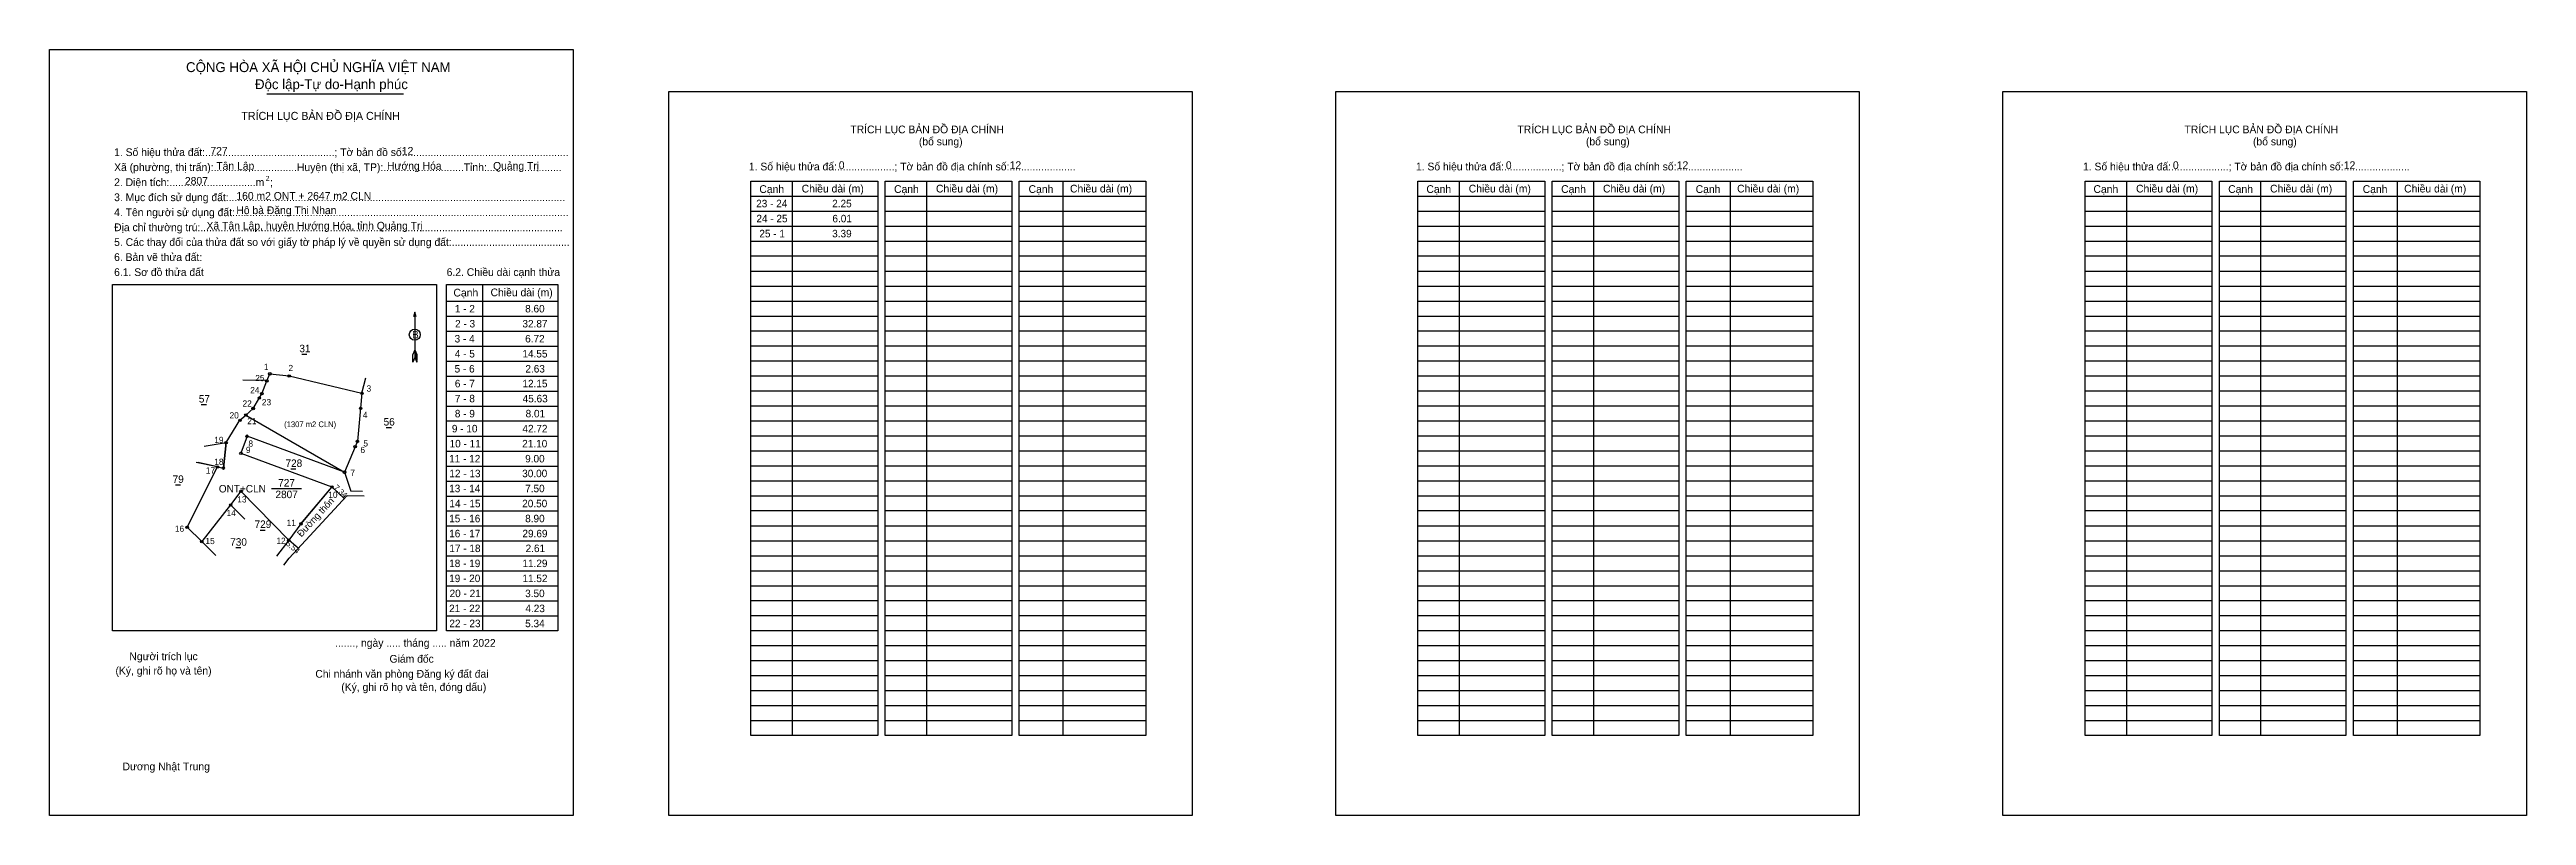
# Model space of a CAD drawing. Extents: x 547032 to 549145, y 1837343 to 1837679.
# Drawn here: x 548056 to 549145, y 1837343 to 1837679 of the extents above; entities that cross this region are included whole.
import ezdxf

# ---------------------------------------------------------------- set-up
doc = ezdxf.new("R2010")
doc.units = 0
for name, color, linetype in [('Level 1', 7, 'Continuous'), ('Level 11', 7, 'Continuous'), ('Level 13', 7, 'Continuous'), ('Level 2', 7, 'Continuous'), ('Level 5', 7, 'Continuous'), ('Level 52', 7, 'Continuous'), ('Level 6', 7, 'Continuous'), ('Level 9', 7, 'Continuous')]:
    doc.layers.add(name, color=color, linetype=linetype)

msp = doc.modelspace()

# ---------------------------------------------------------------- texts
at = {"layer": 'Level 1'}
for s, height, p in [('TRÍCH LỤC BẢN ĐỒ ĐỊA CHÍNH', 3.511, (548140.5, 1837648.2)), ('TRÍCH LỤC BẢN ĐỒ ĐỊA CHÍNH', 3.401, (548408.1, 1837642.3)), ('TRÍCH LỤC BẢN ĐỒ ĐỊA CHÍNH', 3.401, (548701.2, 1837642.3)), ('TRÍCH LỤC BẢN ĐỒ ĐỊA CHÍNH', 3.401, (548994.3, 1837642.3)), ('1. Số hiệu thửa đất:.............................................; Tờ bản đồ số:.........................................................', 3.4011, (548084.6, 1837632.3)), ('(bổ sung)', 3.4, (548438.2, 1837637)), ('(bổ sung)', 3.4, (548731.3, 1837637)), ('(bổ sung)', 3.4, (549024.4, 1837637)), ('Xã (phường, thị trấn):.............................Huyện (thị xã, TP):............................Tỉnh:..........................', 3.4011, (548084.6, 1837625.7)), ('2', 2.19, (548151.2, 1837621.4)), ('1. Số hiệu thửa đấ:....................; Tờ bản đồ địa chính số:.......................', 3.401, (548363.5, 1837626)), ('1. Số hiệu thửa đấ:....................; Tờ bản đồ địa chính số:.......................', 3.401, (548656.6, 1837626)), ('1. Số hiệu thửa đấ:....................; Tờ bản đồ địa chính số:.......................', 3.401, (548949.7, 1837626)), ('2. Diện tích:..............................m  ;', 3.401, (548084.6, 1837619.1)), ('3. Mục đích sử dụng đất:.....................................................................................................................', 3.4011, (548084.6, 1837612.5)), ('Cạnh', 3.4, (548368.1, 1837616.1)), ('Chiều dài (m)', 3.401, (548386.7, 1837616.3)), ('Cạnh', 3.4, (548427.3, 1837616.1)), ('Chiều dài (m)', 3.401, (548445.7, 1837616.3)), ('Cạnh', 3.4, (548486.4, 1837616.1)), ('Chiều dài (m)', 3.401, (548504.6, 1837616.3)), ('Cạnh', 3.4, (548661.2, 1837616.1)), ('Chiều dài (m)', 3.401, (548679.8, 1837616.3)), ('Cạnh', 3.4, (548720.4, 1837616.1)), ('Chiều dài (m)', 3.401, (548738.8, 1837616.3)), ('Cạnh', 3.4, (548779.5, 1837616.1)), ('Chiều dài (m)', 3.401, (548797.7, 1837616.3)), ('Cạnh', 3.4, (548954.3, 1837616.1)), ('Chiều dài (m)', 3.401, (548973, 1837616.3)), ('Cạnh', 3.4, (549013.5, 1837616.1)), ('Chiều dài (m)', 3.401, (549031.9, 1837616.3)), ('Cạnh', 3.4, (549072.6, 1837616.1)), ('Chiều dài (m)', 3.401, (549090.8, 1837616.3)), ('Địa chỉ thường trú:..............................................................................................................................', 3.4011, (548084.6, 1837599.3)), ('4. Tên người sử dụng đất:....................................................................................................................', 3.4011, (548084.6, 1837605.9)), ('5. Các thay đổi của thửa đất so với giấy tờ pháp lý về quyền sử dụng đất:.........................................', 3.4011, (548084.6, 1837592.8)), ('6. Bản vẽ thửa đất:', 3.401, (548084.6, 1837586.2)), ('6.1. Sơ đồ thửa đất', 3.401, (548084.6, 1837579.6)), ('6.2. Chiều dài cạnh thửa', 3.401, (548230.7, 1837579.6)), ('Cạnh', 3.4, (548233.7, 1837570.6)), ('Chiều dài (m)', 3.401, (548250, 1837570.7)), ('B', 3.29, (548215.5, 1837552.2)), ('......., ngày ..... tháng ..... năm 2022', 3.401, (548181.7, 1837416.7)), ('(Ký, ghi rõ họ và tên)', 3.401, (548085.2, 1837404.5)), ('Người trích lục', 3.401, (548091.3, 1837410.8)), ('Chi nhánh văn phòng Đăng ký đất đai', 3.401, (548173, 1837403.1)), ('Giám đốc', 3.4, (548205.6, 1837409.7)), ('(Ký, ghi rõ họ và tên, đóng dấu)', 3.401, (548184.4, 1837397.3)), ('Dương Nhật Trung', 3.401, (548088.3, 1837362.4))]:
    msp.add_text(s, height=height, dxfattribs=at).set_placement(p)
at = {"layer": 'Level 13'}
for s, height, p in [('CỘNG HÒA XÃ HỘI CHỦ NGHĨA VIỆT NAM', 4.345, (548116.2, 1837669.2)), ('Độc lập-Tự do-Hạnh phúc', 4.345, (548146.5, 1837661.7)), ('ONT+CLN', 3.29, (548130.6, 1837484.5)), ('2807', 3.29, (548155.5, 1837482)), ('727', 3.29, (548156.7, 1837487.1))]:
    msp.add_text(s, height=height, dxfattribs=at).set_placement(p)
at = {"layer": 'Level 5'}
for s, height, p in [('31', 3.29, (548166, 1837546.1)), ('25', 2.74, (548146.6, 1837533.4)), ('1', 2.74, (548150.4, 1837538.3)), ('2', 2.74, (548161.2, 1837537.8)), ('57', 3.29, (548121.8, 1837524)), ('24', 2.74, (548144.4, 1837528.1)), ('23', 2.74, (548149.5, 1837522.8)), ('3', 2.74, (548195.5, 1837528.8)), ('20', 2.74, (548135.3, 1837517)), ('22', 2.74, (548141, 1837522.2)), ('21', 2.74, (548143.1, 1837514.5)), ('(1307 m2 CLN)', 2.5, (548159.3, 1837513.2)), ('4', 2.74, (548193.9, 1837517.2)), ('56', 3.29, (548203, 1837513.9)), ('19', 2.74, (548128.6, 1837506.2)), ('D', 0.011, (548133.8, 1837506.4)), ('D', 0.011, (548133.8, 1837506.4)), ('D', 0.011, (548133.8, 1837506.4)), ('D', 0.011, (548133.8, 1837506.4)), ('D', 0.011, (548133.8, 1837506.4)), ('D', 0.011, (548133.8, 1837506.4)), ('9', 2.74, (548142.5, 1837501.8)), ('8', 2.74, (548143.6, 1837504.6)), ('6', 2.74, (548192.8, 1837501.8)), ('5', 2.74, (548194.1, 1837504.7)), ('17', 2.74, (548124.9, 1837492.8)), ('18', 2.74, (548128.6, 1837496.6)), ('D', 0.011, (548132.6, 1837495.2)), ('D', 0.011, (548132.6, 1837495.2)), ('D', 0.011, (548132.6, 1837495.2)), ('D', 0.011, (548132.6, 1837495.2)), ('D', 0.011, (548132.6, 1837495.2)), ('D', 0.011, (548132.6, 1837495.2)), ('728', 3.29, (548159.9, 1837495.7)), ('7', 2.74, (548188.4, 1837491.8)), ('79', 3.29, (548110.3, 1837488.7)), ('13', 2.74, (548138.7, 1837480.1)), ('10', 2.74, (548178.7, 1837482.1)), ('14', 2.74, (548134, 1837474.1)), ('729', 3.29, (548146.3, 1837468.9)), ('11', 2.74, (548160.4, 1837469.8)), ('D', 0.011, (548166.7, 1837470.7)), ('D', 0.011, (548166.7, 1837470.7)), ('D', 0.011, (548166.7, 1837470.7)), ('D', 0.011, (548166.7, 1837470.7)), ('D', 0.011, (548166.7, 1837470.7)), ('D', 0.011, (548166.7, 1837470.7)), ('16', 2.74, (548111.3, 1837467.2)), ('15', 2.74, (548124.7, 1837461.8)), ('730', 3.29, (548135.6, 1837461.1)), ('12', 2.74, (548155.9, 1837461.9))]:
    msp.add_text(s, height=height, dxfattribs=at).set_placement(p)
for s, height, rotation, p in [('Đường thôn', 3, 47.36, (548166.9, 1837464.7)), ('7.34', 2.5, 317.4041, (548180.9, 1837486.3)), ('5.54', 2.5, 319.7845, (548159.9, 1837461.6))]:
    msp.add_text(s, height=height, rotation=rotation, dxfattribs=at).set_placement(p)
at = {"layer": 'Level 52'}
for s, p in [('23 - 24', (548366.7, 1837609.8)), ('2.25', (548400.1, 1837609.8)), ('24 - 25', (548366.8, 1837603.2)), ('6.01', (548400.2, 1837603.2)), ('25 - 1', (548368.1, 1837596.6)), ('3.39', (548400.1, 1837596.6)), ('1 - 2', (548234.3, 1837563.6)), ('2 - 3', (548234.4, 1837557)), ('32.87', (548264, 1837557)), ('8.60', (548265.2, 1837563.6)), ('3 - 4', (548234.2, 1837550.4)), ('4 - 5', (548234.3, 1837543.8)), ('14.55', (548264, 1837543.8)), ('6.72', (548265.2, 1837550.4)), ('5 - 6', (548234.2, 1837537.2)), ('2.63', (548265.3, 1837537.2)), ('6 - 7', (548234.3, 1837530.7)), ('7 - 8', (548234.3, 1837524.1)), ('45.63', (548264.1, 1837524.1)), ('12.15', (548264, 1837530.7)), ('9 - 10', (548233, 1837510.9)), ('8 - 9', (548234.3, 1837517.5)), ('42.72', (548264, 1837510.9)), ('8.01', (548265.4, 1837517.5)), ('10 - 11', (548232, 1837504.3)), ('21.10', (548263.9, 1837504.3)), ('11 - 12', (548231.8, 1837497.7)), ('12 - 13', (548231.9, 1837491.2)), ('30.00', (548263.9, 1837491.2)), ('9.00', (548265.2, 1837497.7)), ('13 - 14', (548231.8, 1837484.6)), ('7.50', (548265.2, 1837484.6)), ('14 - 15', (548231.9, 1837478)), ('15 - 16', (548231.8, 1837471.4)), ('20.50', (548263.9, 1837478)), ('8.90', (548265.2, 1837471.4)), ('16 - 17', (548231.8, 1837464.8)), ('17 - 18', (548231.9, 1837458.3)), ('29.69', (548264, 1837464.8)), ('2.61', (548265.4, 1837458.3)), ('18 - 19', (548231.8, 1837451.7)), ('11.29', (548264, 1837451.7)), ('19 - 20', (548231.8, 1837445.1)), ('20 - 21', (548232, 1837438.5)), ('11.52', (548264, 1837445.1)), ('3.50', (548265.2, 1837438.5)), ('21 - 22', (548231.8, 1837431.9)), ('22 - 23', (548231.9, 1837425.3)), ('5.34', (548265.2, 1837425.3)), ('4.23', (548265.3, 1837431.9))]:
    msp.add_text(s, height=3.29, dxfattribs=at).set_placement(p)
at = {"layer": 'Level 6'}
for s, height, p in [('727', 3.4, (548126.9, 1837632.9)), ('12', 3.4, (548211, 1837632.9)), ('2807', 3.4, (548115.7, 1837619.7)), ('Tân Lập', 3.4, (548129.5, 1837626.3)), ('Hướng Hóa', 3.4, (548204.5, 1837626.3)), ('Quảng Trị', 3.4, (548251.1, 1837626.3)), ('0', 3.4, (548403, 1837626.6)), ('12', 3.4, (548478.1, 1837626.6)), ('0', 3.4, (548696.1, 1837626.6)), ('12', 3.4, (548771.2, 1837626.6)), ('0', 3.4, (548989.2, 1837626.6)), ('12', 3.4, (549064.3, 1837626.6)), ('160 m2 ONT + 2647 m2 CLN', 3.401, (548138.3, 1837613.1)), ('Xã Tân Lập, huyện Hướng Hóa, tỉnh Quảng Trị', 3.401, (548125.2, 1837600)), ('Hộ bà Đặng Thị Nhạn', 3.401, (548138.3, 1837606.8))]:
    msp.add_text(s, height=height, dxfattribs=at).set_placement(p)

# ---------------------------------------------------------------- linework, layer by layer
at = {"layer": 'Level 1'}
for p, q in [((548056.2, 1837679.1), (548056.2, 1837679.1)), ((548328.3, 1837660.7), (548328.3, 1837660.7)), ((548364.4, 1837614.7), (548420.1, 1837614.7)), ((548382.5, 1837621.3), (548382.5, 1837377.7)), ((548423.4, 1837614.7), (548479, 1837614.7)), ((548441.5, 1837621.3), (548441.5, 1837377.7)), ((548482.3, 1837614.7), (548537.9, 1837614.7)), ((548501.5, 1837621.3), (548501.5, 1837377.7)), ((548657.5, 1837614.7), (548713.2, 1837614.7)), ((548675.6, 1837621.3), (548675.6, 1837377.7)), ((548716.5, 1837614.7), (548772.1, 1837614.7)), ((548734.6, 1837621.3), (548734.6, 1837377.7)), ((548775.4, 1837614.7), (548831, 1837614.7)), ((548794.6, 1837621.3), (548794.6, 1837377.7)), ((548950.6, 1837614.7), (549006.3, 1837614.7)), ((548968.8, 1837621.3), (548968.8, 1837377.7)), ((549009.6, 1837614.7), (549065.2, 1837614.7)), ((549027.7, 1837621.3), (549027.7, 1837377.7)), ((549068.5, 1837614.7), (549124.1, 1837614.7)), ((549087.7, 1837621.3), (549087.7, 1837377.7)), ((548364.4, 1837608.1), (548420.1, 1837608.1)), ((548364.4, 1837601.5), (548420.1, 1837601.5)), ((548423.4, 1837608.1), (548479, 1837608.1)), ((548423.4, 1837601.5), (548479, 1837601.5)), ((548482.3, 1837608.1), (548537.9, 1837608.1)), ((548482.3, 1837601.5), (548537.9, 1837601.5)), ((548657.5, 1837608.1), (548713.2, 1837608.1)), ((548657.5, 1837601.5), (548713.2, 1837601.5)), ((548716.5, 1837608.1), (548772.1, 1837608.1)), ((548716.5, 1837601.5), (548772.1, 1837601.5)), ((548775.4, 1837608.1), (548831, 1837608.1)), ((548775.4, 1837601.5), (548831, 1837601.5)), ((548950.6, 1837608.1), (549006.3, 1837608.1)), ((548950.6, 1837601.5), (549006.3, 1837601.5)), ((549009.6, 1837608.1), (549065.2, 1837608.1)), ((549009.6, 1837601.5), (549065.2, 1837601.5)), ((549068.5, 1837608.1), (549124.1, 1837608.1)), ((549068.5, 1837601.5), (549124.1, 1837601.5)), ((548364.4, 1837594.9), (548420.1, 1837594.9)), ((548423.4, 1837594.9), (548479, 1837594.9)), ((548482.3, 1837594.9), (548537.9, 1837594.9)), ((548657.5, 1837594.9), (548713.2, 1837594.9)), ((548716.5, 1837594.9), (548772.1, 1837594.9)), ((548775.4, 1837594.9), (548831, 1837594.9)), ((548950.6, 1837594.9), (549006.3, 1837594.9)), ((549009.6, 1837594.9), (549065.2, 1837594.9)), ((549068.5, 1837594.9), (549124.1, 1837594.9)), ((548364.4, 1837588.4), (548420.1, 1837588.4)), ((548364.4, 1837581.8), (548420.1, 1837581.8)), ((548423.4, 1837588.4), (548479, 1837588.4)), ((548423.4, 1837581.8), (548479, 1837581.8)), ((548482.3, 1837588.4), (548537.9, 1837588.4)), ((548482.3, 1837581.8), (548537.9, 1837581.8)), ((548657.5, 1837588.4), (548713.2, 1837588.4)), ((548657.5, 1837581.8), (548713.2, 1837581.8)), ((548716.5, 1837588.4), (548772.1, 1837588.4)), ((548716.5, 1837581.8), (548772.1, 1837581.8)), ((548775.4, 1837588.4), (548831, 1837588.4)), ((548775.4, 1837581.8), (548831, 1837581.8)), ((548950.6, 1837588.4), (549006.3, 1837588.4)), ((548950.6, 1837581.8), (549006.3, 1837581.8)), ((549009.6, 1837588.4), (549065.2, 1837588.4)), ((549009.6, 1837581.8), (549065.2, 1837581.8)), ((549068.5, 1837588.4), (549124.1, 1837588.4)), ((549068.5, 1837581.8), (549124.1, 1837581.8)), ((548083.9, 1837575.9), (548083.9, 1837575.9)), ((548246.5, 1837575.9), (548246.5, 1837423.7)), ((548364.4, 1837575.2), (548420.1, 1837575.2)), ((548364.4, 1837568.6), (548420.1, 1837568.6)), ((548423.4, 1837575.2), (548479, 1837575.2)), ((548423.4, 1837568.6), (548479, 1837568.6)), ((548482.3, 1837575.2), (548537.9, 1837575.2)), ((548482.3, 1837568.6), (548537.9, 1837568.6)), ((548657.5, 1837575.2), (548713.2, 1837575.2)), ((548657.5, 1837568.6), (548713.2, 1837568.6)), ((548716.5, 1837575.2), (548772.1, 1837575.2)), ((548716.5, 1837568.6), (548772.1, 1837568.6)), ((548775.4, 1837575.2), (548831, 1837575.2)), ((548775.4, 1837568.6), (548831, 1837568.6)), ((548950.6, 1837575.2), (549006.3, 1837575.2)), ((548950.6, 1837568.6), (549006.3, 1837568.6)), ((549009.6, 1837575.2), (549065.2, 1837575.2)), ((549009.6, 1837568.6), (549065.2, 1837568.6)), ((549068.5, 1837575.2), (549124.1, 1837575.2)), ((549068.5, 1837568.6), (549124.1, 1837568.6)), ((548216.7, 1837563.7), (548216.7, 1837543.8)), ((548230.7, 1837568.5), (548279.5, 1837568.5)), ((548230.7, 1837561.9), (548279.5, 1837561.9)), ((548364.4, 1837562), (548420.1, 1837562)), ((548423.4, 1837562), (548479, 1837562)), ((548482.3, 1837562), (548537.9, 1837562)), ((548657.5, 1837562), (548713.2, 1837562)), ((548716.5, 1837562), (548772.1, 1837562)), ((548775.4, 1837562), (548831, 1837562)), ((548950.6, 1837562), (549006.3, 1837562)), ((549009.6, 1837562), (549065.2, 1837562)), ((549068.5, 1837562), (549124.1, 1837562)), ((548216.7, 1837547.1), (548215.9, 1837545.1)), ((548216.7, 1837547.1), (548217.6, 1837545.1)), ((548216.7, 1837546.8), (548217.6, 1837544.8)), ((548230.7, 1837555.3), (548279.5, 1837555.3)), ((548230.7, 1837548.8), (548279.5, 1837548.8)), ((548364.4, 1837555.5), (548420.1, 1837555.5)), ((548364.4, 1837548.9), (548420.1, 1837548.9)), ((548423.4, 1837555.5), (548479, 1837555.5)), ((548423.4, 1837548.9), (548479, 1837548.9)), ((548482.3, 1837555.5), (548537.9, 1837555.5)), ((548482.3, 1837548.9), (548537.9, 1837548.9)), ((548657.5, 1837555.5), (548713.2, 1837555.5)), ((548657.5, 1837548.9), (548713.2, 1837548.9)), ((548716.5, 1837555.5), (548772.1, 1837555.5)), ((548716.5, 1837548.9), (548772.1, 1837548.9)), ((548775.4, 1837555.5), (548831, 1837555.5)), ((548775.4, 1837548.9), (548831, 1837548.9)), ((548950.6, 1837555.5), (549006.3, 1837555.5)), ((548950.6, 1837548.9), (549006.3, 1837548.9)), ((549009.6, 1837555.5), (549065.2, 1837555.5)), ((549009.6, 1837548.9), (549065.2, 1837548.9)), ((549068.5, 1837555.5), (549124.1, 1837555.5)), ((549068.5, 1837548.9), (549124.1, 1837548.9)), ((548215.9, 1837541.8), (548215.9, 1837545.1)), ((548216.7, 1837543.8), (548215.9, 1837541.8)), ((548216.7, 1837546.5), (548217.6, 1837544.5)), ((548216.7, 1837546.3), (548217.6, 1837544.2)), ((548216.7, 1837546), (548217.6, 1837543.9)), ((548216.7, 1837545.7), (548217.6, 1837543.6)), ((548216.7, 1837545.4), (548217.6, 1837543.3)), ((548216.7, 1837545.1), (548217.6, 1837543)), ((548216.7, 1837544.8), (548217.6, 1837542.7)), ((548216.7, 1837544.5), (548217.6, 1837542.4)), ((548216.7, 1837544.2), (548217.6, 1837542.1)), ((548216.7, 1837543.8), (548217.6, 1837541.8)), ((548217.6, 1837541.8), (548217.6, 1837545.1)), ((548230.7, 1837542.2), (548279.5, 1837542.2)), ((548364.4, 1837542.3), (548420.1, 1837542.3)), ((548423.4, 1837542.3), (548479, 1837542.3)), ((548482.3, 1837542.3), (548537.9, 1837542.3)), ((548657.5, 1837542.3), (548713.2, 1837542.3)), ((548716.5, 1837542.3), (548772.1, 1837542.3)), ((548775.4, 1837542.3), (548831, 1837542.3)), ((548950.6, 1837542.3), (549006.3, 1837542.3)), ((549009.6, 1837542.3), (549065.2, 1837542.3)), ((549068.5, 1837542.3), (549124.1, 1837542.3)), ((548230.7, 1837535.6), (548279.5, 1837535.6)), ((548230.7, 1837529), (548279.5, 1837529)), ((548364.4, 1837535.7), (548420.1, 1837535.7)), ((548364.4, 1837529.1), (548420.1, 1837529.1)), ((548423.4, 1837535.7), (548479, 1837535.7)), ((548423.4, 1837529.1), (548479, 1837529.1)), ((548482.3, 1837535.7), (548537.9, 1837535.7)), ((548482.3, 1837529.1), (548537.9, 1837529.1)), ((548657.5, 1837535.7), (548713.2, 1837535.7)), ((548657.5, 1837529.1), (548713.2, 1837529.1)), ((548716.5, 1837535.7), (548772.1, 1837535.7)), ((548716.5, 1837529.1), (548772.1, 1837529.1)), ((548775.4, 1837535.7), (548831, 1837535.7)), ((548775.4, 1837529.1), (548831, 1837529.1)), ((548950.6, 1837535.7), (549006.3, 1837535.7)), ((548950.6, 1837529.1), (549006.3, 1837529.1)), ((549009.6, 1837535.7), (549065.2, 1837535.7)), ((549009.6, 1837529.1), (549065.2, 1837529.1)), ((549068.5, 1837535.7), (549124.1, 1837535.7)), ((549068.5, 1837529.1), (549124.1, 1837529.1)), ((548230.7, 1837522.4), (548279.5, 1837522.4)), ((548230.7, 1837515.9), (548279.5, 1837515.9)), ((548364.4, 1837522.5), (548420.1, 1837522.5)), ((548364.4, 1837516), (548420.1, 1837516)), ((548423.4, 1837522.5), (548479, 1837522.5)), ((548423.4, 1837516), (548479, 1837516)), ((548482.3, 1837522.5), (548537.9, 1837522.5)), ((548482.3, 1837516), (548537.9, 1837516)), ((548657.5, 1837522.5), (548713.2, 1837522.5)), ((548657.5, 1837516), (548713.2, 1837516)), ((548716.5, 1837522.5), (548772.1, 1837522.5)), ((548716.5, 1837516), (548772.1, 1837516)), ((548775.4, 1837522.5), (548831, 1837522.5)), ((548775.4, 1837516), (548831, 1837516)), ((548950.6, 1837522.5), (549006.3, 1837522.5)), ((548950.6, 1837516), (549006.3, 1837516)), ((549009.6, 1837522.5), (549065.2, 1837522.5)), ((549009.6, 1837516), (549065.2, 1837516)), ((549068.5, 1837522.5), (549124.1, 1837522.5)), ((549068.5, 1837516), (549124.1, 1837516)), ((548230.7, 1837509.3), (548279.5, 1837509.3)), ((548364.4, 1837509.4), (548420.1, 1837509.4)), ((548423.4, 1837509.4), (548479, 1837509.4)), ((548482.3, 1837509.4), (548537.9, 1837509.4)), ((548657.5, 1837509.4), (548713.2, 1837509.4)), ((548716.5, 1837509.4), (548772.1, 1837509.4)), ((548775.4, 1837509.4), (548831, 1837509.4)), ((548950.6, 1837509.4), (549006.3, 1837509.4)), ((549009.6, 1837509.4), (549065.2, 1837509.4)), ((549068.5, 1837509.4), (549124.1, 1837509.4)), ((548230.7, 1837502.7), (548279.5, 1837502.7)), ((548230.7, 1837496.1), (548279.5, 1837496.1)), ((548364.4, 1837502.8), (548420.1, 1837502.8)), ((548364.4, 1837496.2), (548420.1, 1837496.2)), ((548423.4, 1837502.8), (548479, 1837502.8)), ((548423.4, 1837496.2), (548479, 1837496.2)), ((548482.3, 1837502.8), (548537.9, 1837502.8)), ((548482.3, 1837496.2), (548537.9, 1837496.2)), ((548657.5, 1837502.8), (548713.2, 1837502.8)), ((548657.5, 1837496.2), (548713.2, 1837496.2)), ((548716.5, 1837502.8), (548772.1, 1837502.8)), ((548716.5, 1837496.2), (548772.1, 1837496.2)), ((548775.4, 1837502.8), (548831, 1837502.8)), ((548775.4, 1837496.2), (548831, 1837496.2)), ((548950.6, 1837502.8), (549006.3, 1837502.8)), ((548950.6, 1837496.2), (549006.3, 1837496.2)), ((549009.6, 1837502.8), (549065.2, 1837502.8)), ((549009.6, 1837496.2), (549065.2, 1837496.2)), ((549068.5, 1837502.8), (549124.1, 1837502.8)), ((549068.5, 1837496.2), (549124.1, 1837496.2)), ((548230.7, 1837489.5), (548279.5, 1837489.5)), ((548230.7, 1837482.9), (548279.5, 1837482.9)), ((548364.4, 1837489.6), (548420.1, 1837489.6)), ((548364.4, 1837483), (548420.1, 1837483)), ((548423.4, 1837489.6), (548479, 1837489.6)), ((548423.4, 1837483), (548479, 1837483)), ((548482.3, 1837489.6), (548537.9, 1837489.6)), ((548482.3, 1837483), (548537.9, 1837483)), ((548657.5, 1837489.6), (548713.2, 1837489.6)), ((548657.5, 1837483), (548713.2, 1837483)), ((548716.5, 1837489.6), (548772.1, 1837489.6)), ((548716.5, 1837483), (548772.1, 1837483)), ((548775.4, 1837489.6), (548831, 1837489.6)), ((548775.4, 1837483), (548831, 1837483)), ((548950.6, 1837489.6), (549006.3, 1837489.6)), ((548950.6, 1837483), (549006.3, 1837483)), ((549009.6, 1837489.6), (549065.2, 1837489.6)), ((549009.6, 1837483), (549065.2, 1837483)), ((549068.5, 1837489.6), (549124.1, 1837489.6)), ((549068.5, 1837483), (549124.1, 1837483)), ((548230.7, 1837476.4), (548279.5, 1837476.4)), ((548364.4, 1837476.5), (548420.1, 1837476.5)), ((548423.4, 1837476.5), (548479, 1837476.5)), ((548482.3, 1837476.5), (548537.9, 1837476.5)), ((548657.5, 1837476.5), (548713.2, 1837476.5)), ((548716.5, 1837476.5), (548772.1, 1837476.5)), ((548775.4, 1837476.5), (548831, 1837476.5)), ((548950.6, 1837476.5), (549006.3, 1837476.5)), ((549009.6, 1837476.5), (549065.2, 1837476.5)), ((549068.5, 1837476.5), (549124.1, 1837476.5)), ((548230.7, 1837469.8), (548279.5, 1837469.8)), ((548230.7, 1837463.2), (548279.5, 1837463.2)), ((548364.4, 1837469.9), (548420.1, 1837469.9)), ((548364.4, 1837463.3), (548420.1, 1837463.3)), ((548423.4, 1837469.9), (548479, 1837469.9)), ((548423.4, 1837463.3), (548479, 1837463.3)), ((548482.3, 1837469.9), (548537.9, 1837469.9)), ((548482.3, 1837463.3), (548537.9, 1837463.3)), ((548657.5, 1837469.9), (548713.2, 1837469.9)), ((548657.5, 1837463.3), (548713.2, 1837463.3)), ((548716.5, 1837469.9), (548772.1, 1837469.9)), ((548716.5, 1837463.3), (548772.1, 1837463.3)), ((548775.4, 1837469.9), (548831, 1837469.9)), ((548775.4, 1837463.3), (548831, 1837463.3)), ((548950.6, 1837469.9), (549006.3, 1837469.9)), ((548950.6, 1837463.3), (549006.3, 1837463.3)), ((549009.6, 1837469.9), (549065.2, 1837469.9)), ((549009.6, 1837463.3), (549065.2, 1837463.3)), ((549068.5, 1837469.9), (549124.1, 1837469.9)), ((549068.5, 1837463.3), (549124.1, 1837463.3)), ((548230.7, 1837456.6), (548279.5, 1837456.6)), ((548230.7, 1837450), (548279.5, 1837450)), ((548364.4, 1837456.7), (548420.1, 1837456.7)), ((548364.4, 1837450.1), (548420.1, 1837450.1)), ((548423.4, 1837456.7), (548479, 1837456.7)), ((548423.4, 1837450.1), (548479, 1837450.1)), ((548482.3, 1837456.7), (548537.9, 1837456.7)), ((548482.3, 1837450.1), (548537.9, 1837450.1)), ((548657.5, 1837456.7), (548713.2, 1837456.7)), ((548657.5, 1837450.1), (548713.2, 1837450.1)), ((548716.5, 1837456.7), (548772.1, 1837456.7)), ((548716.5, 1837450.1), (548772.1, 1837450.1)), ((548775.4, 1837456.7), (548831, 1837456.7)), ((548775.4, 1837450.1), (548831, 1837450.1)), ((548950.6, 1837456.7), (549006.3, 1837456.7)), ((548950.6, 1837450.1), (549006.3, 1837450.1)), ((549009.6, 1837456.7), (549065.2, 1837456.7)), ((549009.6, 1837450.1), (549065.2, 1837450.1)), ((549068.5, 1837456.7), (549124.1, 1837456.7)), ((549068.5, 1837450.1), (549124.1, 1837450.1)), ((548230.7, 1837443.4), (548279.5, 1837443.4)), ((548364.4, 1837443.5), (548420.1, 1837443.5)), ((548423.4, 1837443.5), (548479, 1837443.5)), ((548482.3, 1837443.5), (548537.9, 1837443.5)), ((548657.5, 1837443.5), (548713.2, 1837443.5)), ((548716.5, 1837443.5), (548772.1, 1837443.5)), ((548775.4, 1837443.5), (548831, 1837443.5)), ((548950.6, 1837443.5), (549006.3, 1837443.5)), ((549009.6, 1837443.5), (549065.2, 1837443.5)), ((549068.5, 1837443.5), (549124.1, 1837443.5)), ((548230.7, 1837436.9), (548279.5, 1837436.9)), ((548230.7, 1837430.3), (548279.5, 1837430.3)), ((548364.4, 1837437), (548420.1, 1837437)), ((548364.4, 1837430.4), (548420.1, 1837430.4)), ((548423.4, 1837437), (548479, 1837437)), ((548423.4, 1837430.4), (548479, 1837430.4)), ((548482.3, 1837437), (548537.9, 1837437)), ((548482.3, 1837430.4), (548537.9, 1837430.4)), ((548657.5, 1837437), (548713.2, 1837437)), ((548657.5, 1837430.4), (548713.2, 1837430.4)), ((548716.5, 1837437), (548772.1, 1837437)), ((548716.5, 1837430.4), (548772.1, 1837430.4)), ((548775.4, 1837437), (548831, 1837437)), ((548775.4, 1837430.4), (548831, 1837430.4)), ((548950.6, 1837437), (549006.3, 1837437)), ((548950.6, 1837430.4), (549006.3, 1837430.4)), ((549009.6, 1837437), (549065.2, 1837437)), ((549009.6, 1837430.4), (549065.2, 1837430.4)), ((549068.5, 1837437), (549124.1, 1837437)), ((549068.5, 1837430.4), (549124.1, 1837430.4)), ((548226.3, 1837423.7), (548226.3, 1837423.7)), ((548364.4, 1837423.8), (548420.1, 1837423.8)), ((548364.4, 1837417.2), (548420.1, 1837417.2)), ((548423.4, 1837423.8), (548479, 1837423.8)), ((548423.4, 1837417.2), (548479, 1837417.2)), ((548482.3, 1837423.8), (548537.9, 1837423.8)), ((548482.3, 1837417.2), (548537.9, 1837417.2)), ((548657.5, 1837423.8), (548713.2, 1837423.8)), ((548657.5, 1837417.2), (548713.2, 1837417.2)), ((548716.5, 1837423.8), (548772.1, 1837423.8)), ((548716.5, 1837417.2), (548772.1, 1837417.2)), ((548775.4, 1837423.8), (548831, 1837423.8)), ((548775.4, 1837417.2), (548831, 1837417.2)), ((548950.6, 1837423.8), (549006.3, 1837423.8)), ((548950.6, 1837417.2), (549006.3, 1837417.2)), ((549009.6, 1837423.8), (549065.2, 1837423.8)), ((549009.6, 1837417.2), (549065.2, 1837417.2)), ((549068.5, 1837423.8), (549124.1, 1837423.8)), ((549068.5, 1837417.2), (549124.1, 1837417.2)), ((548364.4, 1837410.6), (548420.1, 1837410.6)), ((548423.4, 1837410.6), (548479, 1837410.6)), ((548482.3, 1837410.6), (548537.9, 1837410.6)), ((548657.5, 1837410.6), (548713.2, 1837410.6)), ((548716.5, 1837410.6), (548772.1, 1837410.6)), ((548775.4, 1837410.6), (548831, 1837410.6)), ((548950.6, 1837410.6), (549006.3, 1837410.6)), ((549009.6, 1837410.6), (549065.2, 1837410.6)), ((549068.5, 1837410.6), (549124.1, 1837410.6)), ((548364.4, 1837404), (548420.1, 1837404)), ((548364.4, 1837397.5), (548420.1, 1837397.5)), ((548423.4, 1837404), (548479, 1837404)), ((548423.4, 1837397.5), (548479, 1837397.5)), ((548482.3, 1837404), (548537.9, 1837404)), ((548482.3, 1837397.5), (548537.9, 1837397.5)), ((548657.5, 1837404), (548713.2, 1837404)), ((548657.5, 1837397.5), (548713.2, 1837397.5)), ((548716.5, 1837404), (548772.1, 1837404)), ((548716.5, 1837397.5), (548772.1, 1837397.5)), ((548775.4, 1837404), (548831, 1837404)), ((548775.4, 1837397.5), (548831, 1837397.5)), ((548950.6, 1837404), (549006.3, 1837404)), ((548950.6, 1837397.5), (549006.3, 1837397.5)), ((549009.6, 1837404), (549065.2, 1837404)), ((549009.6, 1837397.5), (549065.2, 1837397.5)), ((549068.5, 1837404), (549124.1, 1837404)), ((549068.5, 1837397.5), (549124.1, 1837397.5)), ((548364.4, 1837390.9), (548420.1, 1837390.9)), ((548364.4, 1837384.3), (548420.1, 1837384.3)), ((548423.4, 1837390.9), (548479, 1837390.9)), ((548423.4, 1837384.3), (548479, 1837384.3)), ((548482.3, 1837390.9), (548537.9, 1837390.9)), ((548482.3, 1837384.3), (548537.9, 1837384.3)), ((548657.5, 1837390.9), (548713.2, 1837390.9)), ((548657.5, 1837384.3), (548713.2, 1837384.3)), ((548716.5, 1837390.9), (548772.1, 1837390.9)), ((548716.5, 1837384.3), (548772.1, 1837384.3)), ((548775.4, 1837390.9), (548831, 1837390.9)), ((548775.4, 1837384.3), (548831, 1837384.3)), ((548950.6, 1837390.9), (549006.3, 1837390.9)), ((548950.6, 1837384.3), (549006.3, 1837384.3)), ((549009.6, 1837390.9), (549065.2, 1837390.9)), ((549009.6, 1837384.3), (549065.2, 1837384.3)), ((549068.5, 1837390.9), (549124.1, 1837390.9)), ((549068.5, 1837384.3), (549124.1, 1837384.3)), ((548286.3, 1837342.6), (548286.3, 1837342.6)), ((548558.3, 1837342.6), (548558.3, 1837342.6))]:
    msp.add_line(p, q, dxfattribs=at)
for points in [[(548364.4, 1837621.3), (548420.1, 1837621.3), (548420.1, 1837377.7), (548364.4, 1837377.7)], [(548423.4, 1837621.3), (548479, 1837621.3), (548479, 1837377.7), (548423.4, 1837377.7)], [(548482.3, 1837621.3), (548537.9, 1837621.3), (548537.9, 1837377.7), (548482.3, 1837377.7)], [(548657.5, 1837621.3), (548713.2, 1837621.3), (548713.2, 1837377.7), (548657.5, 1837377.7)], [(548716.5, 1837621.3), (548772.1, 1837621.3), (548772.1, 1837377.7), (548716.5, 1837377.7)], [(548775.4, 1837621.3), (548831, 1837621.3), (548831, 1837377.7), (548775.4, 1837377.7)], [(548950.6, 1837621.3), (549006.3, 1837621.3), (549006.3, 1837377.7), (548950.6, 1837377.7)], [(549009.6, 1837621.3), (549065.2, 1837621.3), (549065.2, 1837377.7), (549009.6, 1837377.7)], [(549068.5, 1837621.3), (549124.1, 1837621.3), (549124.1, 1837377.7), (549068.5, 1837377.7)], [(548083.9, 1837575.9), (548226.3, 1837575.9), (548226.3, 1837423.7), (548083.9, 1837423.7)], [(548230.7, 1837575.9), (548279.5, 1837575.9), (548279.5, 1837423.7), (548230.7, 1837423.7)]]:
    msp.add_lwpolyline(points, close=True, dxfattribs=at)
msp.add_lwpolyline([(548217.3, 1837561.6), (548216.7, 1837563.7), (548216.2, 1837561.6)], dxfattribs=at)
msp.add_circle((548216.7, 1837553.8), 2.43, dxfattribs=at)
at = {"layer": 'Level 11'}
for centre in [(548153, 1837536.6), (548161.5, 1837535.7), (548148.4, 1837526), (548149.5, 1837527.9), (548151.7, 1837533.5), (548193.5, 1837528.1), (548139.9, 1837516.2), (548142.5, 1837518.5), (548145.7, 1837521.4), (548192.9, 1837521.5), (548133.8, 1837506.4), (548143, 1837509.2), (548190.5, 1837504.6), (548191.5, 1837507), (548130, 1837495.7), (548132.6, 1837495.2), (548140.3, 1837501.7), (548185.8, 1837493.4), (548140.3, 1837485), (548180.3, 1837486.9), (548135.8, 1837479), (548135.8, 1837479), (548166.7, 1837470.7), (548116.7, 1837469.2), (548123.1, 1837462.9), (548161.3, 1837463.5)]:
    msp.add_circle(centre, 0.549, dxfattribs=at)
at = {"layer": 'Level 13'}
msp.add_line((548151.7, 1837659.6), (548211.7, 1837659.6), dxfattribs=at)
at = {"layer": 'Level 2'}
for points in [[(548056.2, 1837679.1), (548286.3, 1837679.1), (548286.3, 1837342.6), (548056.2, 1837342.6)], [(548328.3, 1837660.7), (548558.3, 1837660.7), (548558.3, 1837342.6), (548328.3, 1837342.6)], [(548621.4, 1837660.7), (548851.4, 1837660.7), (548851.4, 1837342.6), (548621.4, 1837342.6)], [(548914.5, 1837660.7), (549144.5, 1837660.7), (549144.5, 1837342.6), (548914.5, 1837342.6)]]:
    msp.add_lwpolyline(points, close=True, dxfattribs=at)
at = {"layer": 'Level 5'}
for p, q in [((548167, 1837545.2), (548169.3, 1837545.2)), ((548193.5, 1837528.1), (548195.2, 1837534.9)), ((548122.9, 1837523.1), (548125.2, 1837523.1)), ((548142.5, 1837518.5), (548185.8, 1837493.4)), ((548204.2, 1837513), (548206.5, 1837513)), ((548130, 1837495.7), (548120.7, 1837497.7)), ((548130, 1837495.7), (548121.5, 1837497.6)), ((548162.2, 1837494.9), (548164.5, 1837494.9)), ((548185.8, 1837493.4), (548188.6, 1837485)), ((548111.5, 1837487.9), (548113.7, 1837487.9)), ((548166.7, 1837470.7), (548179.4, 1837485.8)), ((548180.3, 1837486.9), (548185.7, 1837481.9)), ((548194.4, 1837482.9), (548187, 1837483)), ((548193.8, 1837484.9), (548188.6, 1837485)), ((548135.8, 1837479), (548142, 1837472.7)), ((548123.1, 1837462.9), (548129.3, 1837456.8)), ((548138.1, 1837460.3), (548140.3, 1837460.3)), ((548148.7, 1837468), (548150.9, 1837468)), ((548161.3, 1837463.5), (548156, 1837456.5)), ((548165.5, 1837460), (548161.3, 1837463.5))]:
    msp.add_line(p, q, dxfattribs=at)
msp.add_lwpolyline([(548135.8, 1837479), (548123.1, 1837462.9), (548116.7, 1837469.2), (548130, 1837495.7), (548132.6, 1837495.2), (548133.8, 1837506.4), (548139.9, 1837516.2), (548142.5, 1837518.5), (548145.7, 1837521.4), (548148.4, 1837526), (548149.5, 1837527.9), (548151.7, 1837533.5), (548153, 1837536.6), (548161.5, 1837535.7), (548193.5, 1837528.1), (548192.9, 1837521.5), (548191.5, 1837507), (548190.5, 1837504.6), (548185.8, 1837493.4), (548143, 1837509.2), (548140.3, 1837501.7), (548180.3, 1837486.9), (548166.7, 1837470.7), (548161.3, 1837463.5), (548140.3, 1837485)], close=True, dxfattribs=at)
for points in [[(548141.1, 1837534), (548150.8, 1837533.9), (548151.7, 1837533.5)], [(548124.2, 1837504.8), (548133.8, 1837506.4), (548132.6, 1837495.2)], [(548159.1, 1837452.5), (548161.5, 1837455.6), (548161.5, 1837455.6), (548186.8, 1837483), (548187, 1837483)]]:
    msp.add_lwpolyline(points, dxfattribs=at)
at = {"layer": 'Level 9'}
msp.add_line((548153.7, 1837486.2), (548166.9, 1837486.2), dxfattribs=at)

msp.set_redraw_order([(e.dxf.handle, doc.entitydb.next_handle()) for e in msp.query("TEXT MTEXT ATTDEF DIMENSION ARC_DIMENSION")])  # texts and dimensions are drawn at this point

doc.saveas('drawing.dxf')
